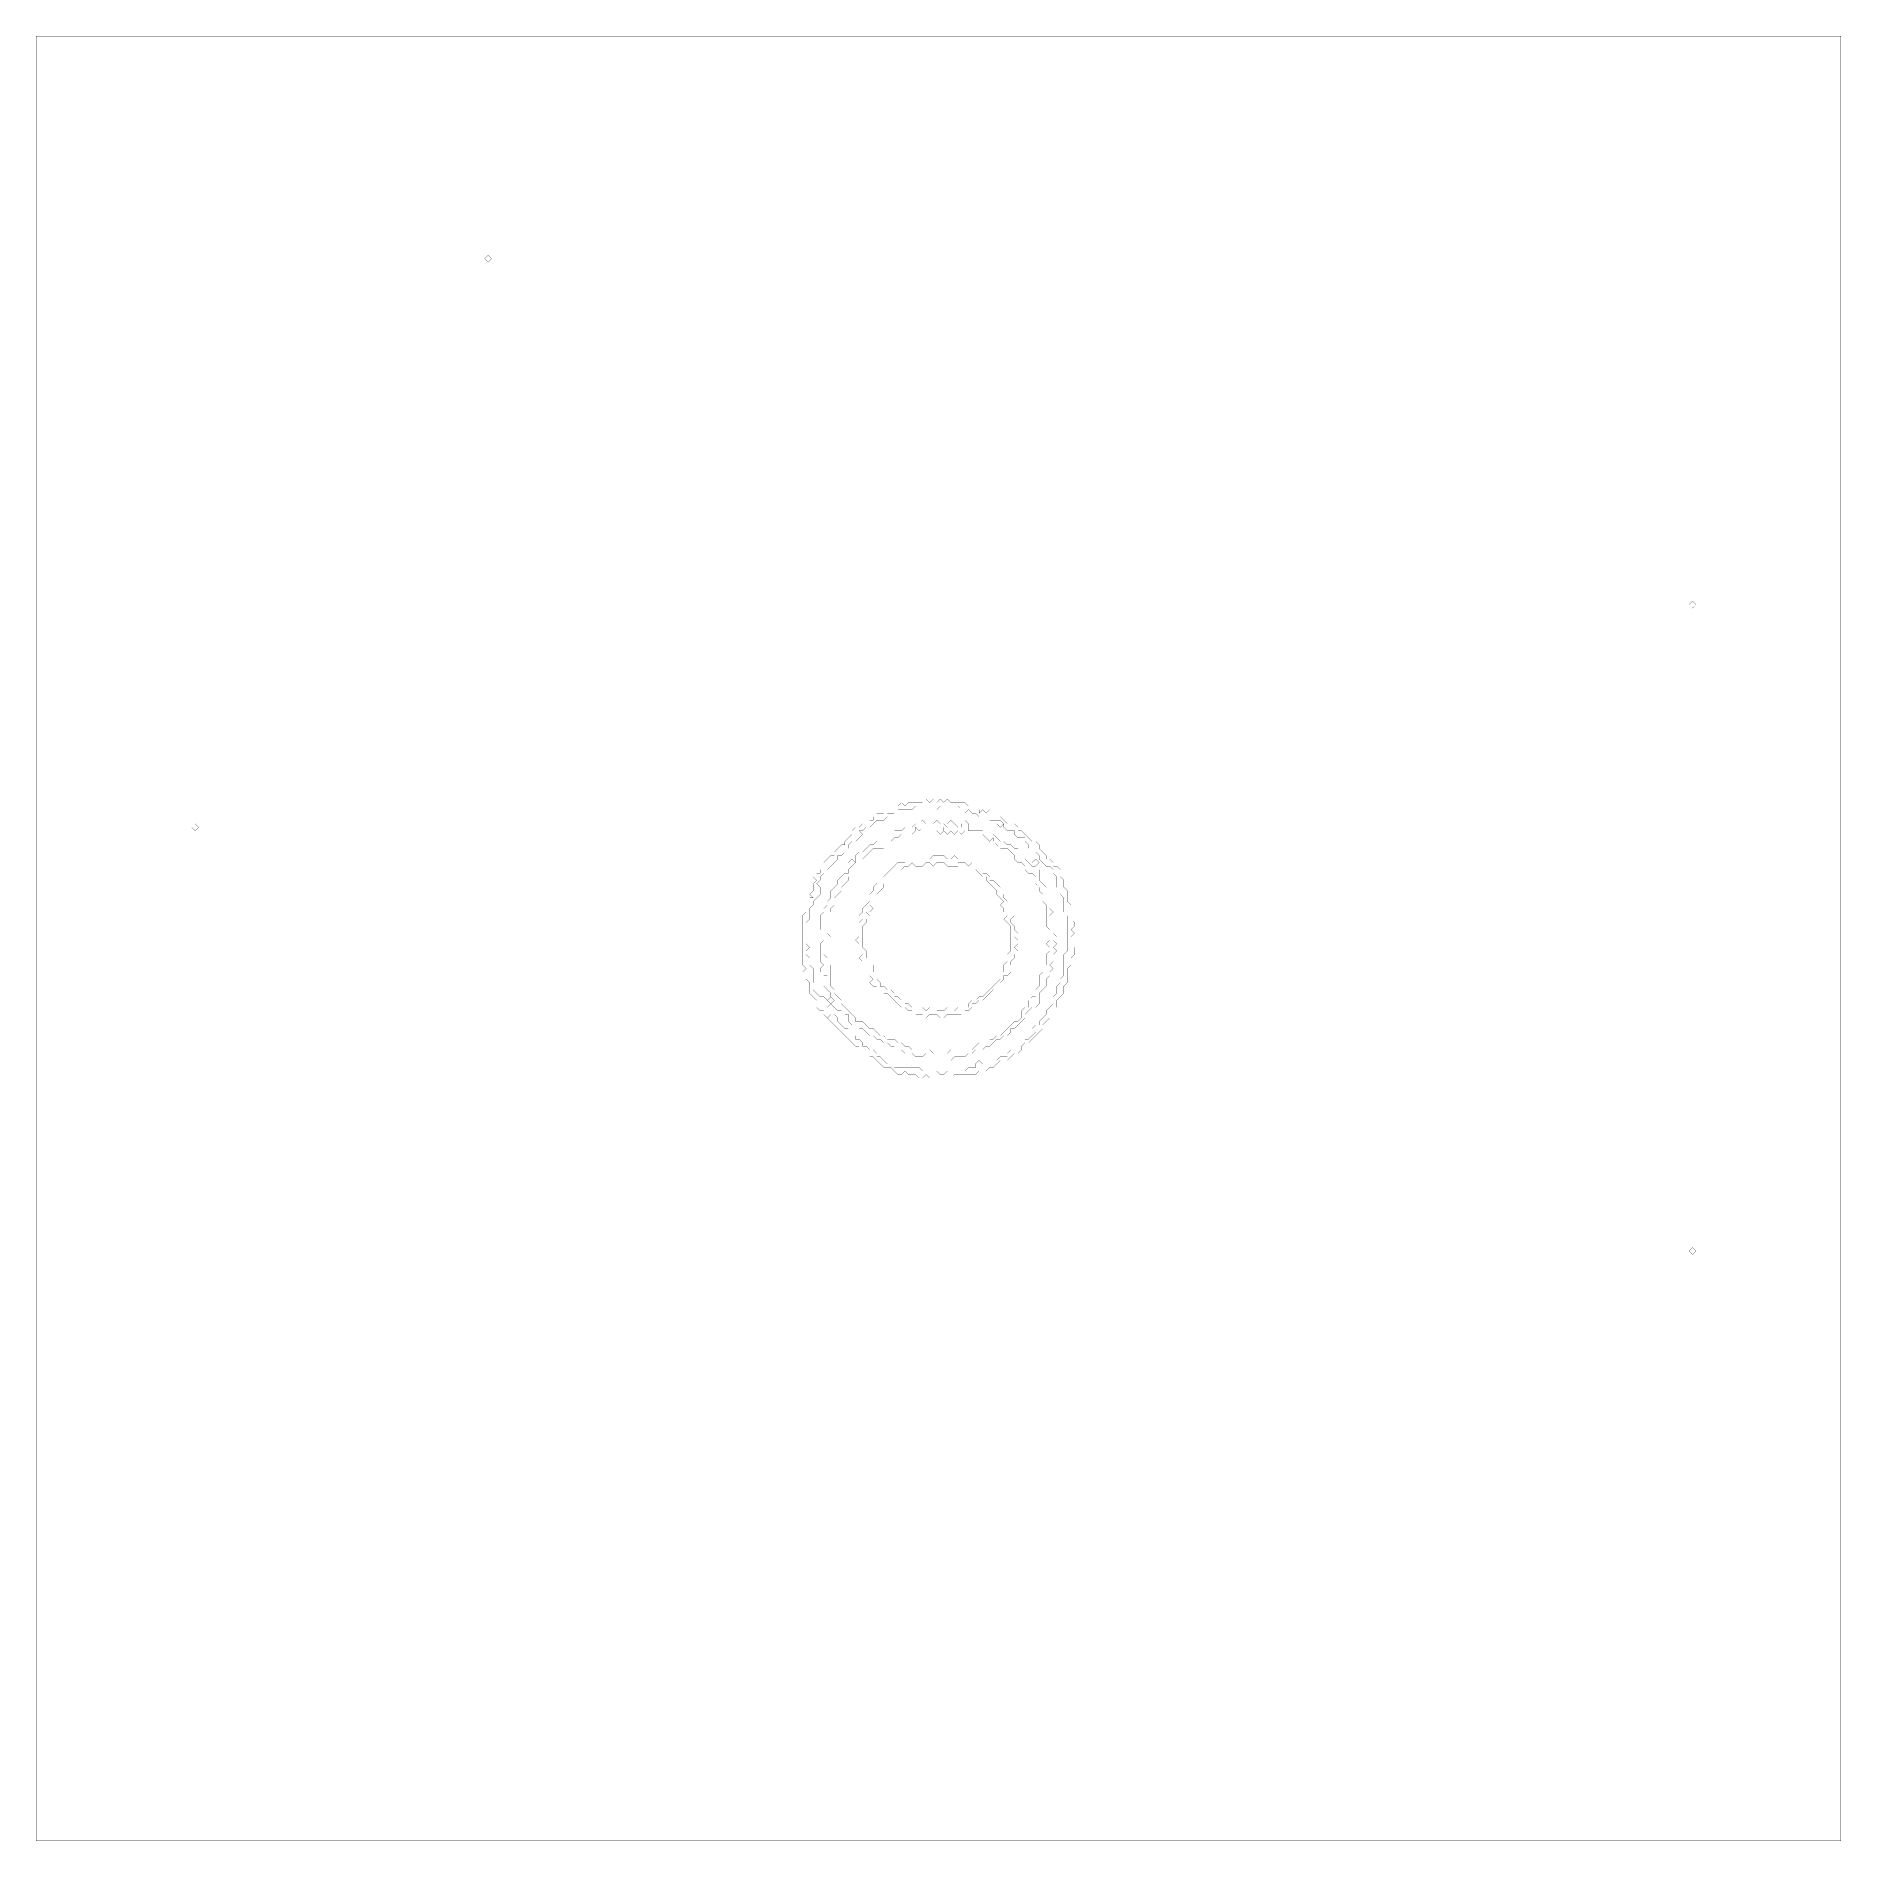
# Model space of a CAD drawing. Header units: metres. Extents: x 0 to 5003, y -5003 to 0.
import ezdxf

# ---------------------------------------------------------------- set-up
doc = ezdxf.new("R2010")
doc.units = ezdxf.units.M
doc.layers.add('conductor', color=1, linetype='Continuous')
doc.layers.add('substrate', color=5, linetype='Continuous')

msp = doc.modelspace()

# ---------------------------------------------------------------- linework, layer by layer
at = {"layer": 'conductor', "const_width": 0.5}
for points in [[(2438, -2134.4), (2428.2, -2144.2), (2418.4, -2144.2), (2408.6, -2144.2), (2398.8, -2144.2), (2389, -2144.2), (2379.2, -2154), (2369.4, -2154), (2359.6, -2154), (2359.6, -2163.8), (2349.8, -2173.6), (2340.1, -2173.6), (2330.3, -2173.6), (2320.5, -2183.4), (2310.7, -2193.2), (2300.9, -2193.2), (2291.1, -2203), (2281.3, -2203), (2291.1, -2212.8), (2281.3, -2222.6), (2271.5, -2232.4), (2261.7, -2232.4), (2251.9, -2242.1), (2251.9, -2251.9), (2242.1, -2261.7), (2232.4, -2271.5), (2222.6, -2271.5), (2222.6, -2281.3), (2212.8, -2291.1), (2203, -2300.9), (2193.2, -2310.7), (2183.4, -2310.7), (2183.4, -2320.5), (2173.6, -2330.3), (2173.6, -2340.1), (2163.8, -2349.8), (2173.6, -2359.6), (2173.6, -2369.4), (2173.6, -2379.2), (2163.8, -2389), (2154, -2398.8), (2154, -2408.6), (2144.2, -2418.4), (2144.2, -2428.2), (2144.2, -2438), (2144.2, -2447.8), (2134.4, -2457.5), (2134.4, -2467.3), (2134.4, -2477.1), (2134.4, -2486.9), (2134.4, -2496.7), (2134.4, -2506.5), (2134.4, -2516.3), (2144.2, -2526.1), (2134.4, -2535.9), (2134.4, -2545.7), (2144.2, -2555.5), (2134.4, -2565.2), (2134.4, -2575), (2144.2, -2575), (2154, -2584.8), (2154, -2594.6), (2154, -2604.4), (2154, -2614.2), (2154, -2624), (2163.8, -2633.8), (2154, -2643.6), (2163.8, -2653.4), (2173.6, -2663.2), (2183.4, -2663.2), (2193.2, -2672.9), (2193.2, -2682.7), (2193.2, -2692.5), (2203, -2682.7), (2212.8, -2692.5), (2212.8, -2702.3), (2212.8, -2712.1), (2222.6, -2721.9), (2222.6, -2731.7), (2232.4, -2741.5), (2242.1, -2751.3), (2251.9, -2751.3), (2261.7, -2761.1), (2271.5, -2770.9), (2271.5, -2780.6), (2281.3, -2780.6), (2291.1, -2790.4), (2291.1, -2800.2), (2300.9, -2800.2), (2310.7, -2810), (2320.5, -2810), (2330.3, -2819.8), (2330.3, -2829.6), (2340.1, -2829.6), (2349.8, -2839.4), (2359.6, -2849.2), (2369.4, -2839.4), (2379.2, -2849.2), (2379.2, -2859), (2389, -2859), (2398.8, -2859), (2408.6, -2859), (2418.4, -2859), (2428.2, -2859), (2438, -2859), (2447.8, -2859), (2457.5, -2868.8), (2467.3, -2868.8), (2477.1, -2868.8), (2486.9, -2868.8), (2496.7, -2868.8), (2506.5, -2878.6), (2516.3, -2878.6), (2526.1, -2868.8), (2535.9, -2868.8), (2545.7, -2868.8), (2555.5, -2868.8), (2565.2, -2868.8), (2575, -2868.8), (2584.8, -2859), (2594.6, -2859), (2604.4, -2859), (2604.4, -2849.2), (2614.2, -2839.4), (2624, -2849.2), (2633.8, -2839.4), (2643.6, -2839.4), (2653.4, -2839.4), (2663.2, -2839.4), (2672.9, -2829.6), (2682.7, -2829.6), (2692.5, -2829.6), (2692.5, -2819.8), (2702.3, -2810), (2712.1, -2810), (2721.9, -2800.2), (2731.7, -2790.4), (2741.5, -2780.6), (2751.3, -2780.6), (2761.1, -2770.9), (2770.9, -2761.1), (2761.1, -2751.3), (2770.9, -2741.5), (2780.6, -2741.5), (2780.6, -2731.7), (2790.4, -2721.9), (2800.2, -2712.1), (2800.2, -2702.3), (2810, -2692.5), (2819.8, -2682.7), (2819.8, -2672.9), (2819.8, -2663.2), (2829.6, -2653.4), (2829.6, -2643.6), (2829.6, -2633.8), (2839.4, -2624), (2839.4, -2614.2), (2849.2, -2604.4), (2849.2, -2594.6), (2849.2, -2584.8), (2849.2, -2575), (2849.2, -2565.2), (2849.2, -2555.5), (2849.2, -2545.7), (2859, -2535.9), (2859, -2526.1), (2859, -2516.3), (2859, -2506.5), (2859, -2496.7), (2859, -2486.9), (2859, -2477.1), (2859, -2467.3), (2859, -2457.5), (2859, -2447.8), (2859, -2438), (2849.2, -2428.2), (2849.2, -2418.4), (2849.2, -2408.6), (2849.2, -2398.8), (2849.2, -2389), (2839.4, -2379.2), (2839.4, -2369.4), (2829.6, -2359.6), (2829.6, -2349.8), (2829.6, -2340.1), (2829.6, -2330.3), (2819.8, -2320.5), (2819.8, -2310.7), (2810, -2300.9), (2800.2, -2300.9), (2790.4, -2291.1), (2780.6, -2281.3), (2780.6, -2271.5), (2770.9, -2261.7), (2761.1, -2261.7), (2751.3, -2251.9), (2751.3, -2242.1), (2741.5, -2232.4), (2741.5, -2222.6), (2731.7, -2222.6), (2721.9, -2222.6), (2712.1, -2212.8), (2712.1, -2203), (2702.3, -2203), (2692.5, -2203), (2682.7, -2193.2), (2682.7, -2183.4), (2672.9, -2173.6), (2663.2, -2173.6), (2653.4, -2173.6), (2643.6, -2173.6), (2633.8, -2163.8), (2624, -2163.8), (2614.2, -2163.8), (2604.4, -2154), (2594.6, -2154), (2584.8, -2144.2), (2575, -2154), (2565.2, -2144.2), (2555.5, -2134.4), (2545.7, -2134.4), (2535.9, -2134.4), (2526.1, -2134.4), (2516.3, -2134.4), (2506.5, -2134.4), (2496.7, -2144.2), (2486.9, -2134.4), (2477.1, -2134.4), (2467.3, -2134.4), (2457.5, -2134.4), (2447.8, -2134.4)], [(2447.8, -2183.4), (2457.5, -2173.6), (2467.3, -2183.4), (2477.1, -2183.4), (2486.9, -2183.4), (2496.7, -2173.6), (2506.5, -2183.4), (2516.3, -2183.4), (2526.1, -2193.2), (2526.1, -2183.4), (2535.9, -2173.6), (2545.7, -2183.4), (2555.5, -2193.2), (2565.2, -2193.2), (2565.2, -2183.4), (2575, -2173.6), (2584.8, -2183.4), (2584.8, -2193.2), (2584.8, -2203), (2594.6, -2203), (2604.4, -2203), (2614.2, -2203), (2624, -2203), (2633.8, -2212.8), (2643.6, -2212.8), (2653.4, -2212.8), (2663.2, -2222.6), (2672.9, -2232.4), (2682.7, -2232.4), (2692.5, -2242.1), (2702.3, -2242.1), (2712.1, -2251.9), (2721.9, -2251.9), (2731.7, -2261.7), (2721.9, -2271.5), (2731.7, -2261.7), (2741.5, -2271.5), (2741.5, -2281.3), (2751.3, -2291.1), (2761.1, -2300.9), (2770.9, -2300.9), (2780.6, -2310.7), (2780.6, -2320.5), (2780.6, -2330.3), (2780.6, -2340.1), (2790.4, -2349.8), (2800.2, -2359.6), (2790.4, -2369.4), (2800.2, -2379.2), (2810, -2389), (2810, -2398.8), (2810, -2408.6), (2810, -2418.4), (2819.8, -2428.2), (2810, -2438), (2819.8, -2447.8), (2819.8, -2457.5), (2819.8, -2467.3), (2819.8, -2477.1), (2819.8, -2486.9), (2829.6, -2496.7), (2819.8, -2506.5), (2829.6, -2516.3), (2819.8, -2526.1), (2829.6, -2535.9), (2819.8, -2545.7), (2819.8, -2555.5), (2819.8, -2565.2), (2810, -2575), (2819.8, -2584.8), (2810, -2594.6), (2810, -2604.4), (2800.2, -2614.2), (2800.2, -2624), (2800.2, -2633.8), (2790.4, -2643.6), (2780.6, -2653.4), (2780.6, -2663.2), (2780.6, -2672.9), (2780.6, -2682.7), (2770.9, -2692.5), (2761.1, -2692.5), (2751.3, -2702.3), (2741.5, -2712.1), (2741.5, -2721.9), (2731.7, -2731.7), (2721.9, -2741.5), (2712.1, -2751.3), (2702.3, -2751.3), (2702.3, -2761.1), (2692.5, -2770.9), (2682.7, -2770.9), (2672.9, -2780.6), (2663.2, -2780.6), (2653.4, -2790.4), (2643.6, -2800.2), (2633.8, -2800.2), (2624, -2810), (2614.2, -2810), (2604.4, -2810), (2594.6, -2819.8), (2584.8, -2819.8), (2575, -2829.6), (2565.2, -2829.6), (2555.5, -2829.6), (2545.7, -2829.6), (2535.9, -2839.4), (2526.1, -2829.6), (2516.3, -2839.4), (2506.5, -2839.4), (2496.7, -2839.4), (2486.9, -2839.4), (2477.1, -2829.6), (2467.3, -2819.8), (2457.5, -2829.6), (2447.8, -2829.6), (2438, -2829.6), (2428.2, -2819.8), (2418.4, -2819.8), (2408.6, -2819.8), (2398.8, -2810), (2389, -2810), (2379.2, -2800.2), (2369.4, -2800.2), (2359.6, -2790.4), (2349.8, -2790.4), (2340.1, -2780.6), (2330.3, -2780.6), (2320.5, -2770.9), (2310.7, -2770.9), (2300.9, -2761.1), (2291.1, -2751.3), (2281.3, -2751.3), (2271.5, -2741.5), (2261.7, -2741.5), (2251.9, -2731.7), (2251.9, -2721.9), (2251.9, -2712.1), (2242.1, -2712.1), (2232.4, -2702.3), (2222.6, -2702.3), (2212.8, -2692.5), (2212.8, -2682.7), (2212.8, -2672.9), (2203, -2663.2), (2203, -2653.4), (2193.2, -2643.6), (2183.4, -2633.8), (2183.4, -2624), (2183.4, -2614.2), (2193.2, -2604.4), (2183.4, -2604.4), (2173.6, -2594.6), (2173.6, -2584.8), (2183.4, -2575), (2193.2, -2575), (2183.4, -2575), (2173.6, -2565.2), (2173.6, -2555.5), (2173.6, -2545.7), (2173.6, -2535.9), (2173.6, -2526.1), (2173.6, -2516.3), (2183.4, -2506.5), (2183.4, -2496.7), (2183.4, -2486.9), (2173.6, -2477.1), (2173.6, -2467.3), (2173.6, -2457.5), (2173.6, -2447.8), (2173.6, -2438), (2183.4, -2428.2), (2183.4, -2418.4), (2193.2, -2408.6), (2193.2, -2398.8), (2203, -2389), (2203, -2379.2), (2203, -2369.4), (2212.8, -2359.6), (2222.6, -2349.8), (2222.6, -2340.1), (2232.4, -2330.3), (2242.1, -2320.5), (2251.9, -2320.5), (2251.9, -2310.7), (2261.7, -2300.9), (2271.5, -2291.1), (2271.5, -2281.3), (2271.5, -2271.5), (2281.3, -2261.7), (2291.1, -2261.7), (2300.9, -2251.9), (2310.7, -2242.1), (2320.5, -2242.1), (2330.3, -2232.4), (2340.1, -2232.4), (2349.8, -2232.4), (2359.6, -2222.6), (2369.4, -2212.8), (2379.2, -2203), (2389, -2203), (2398.8, -2203), (2408.6, -2193.2), (2418.4, -2193.2), (2428.2, -2193.2), (2438, -2183.4)], [(2663.2, -2183.4), (2672.9, -2173.6), (2682.7, -2183.4), (2672.9, -2193.2)], [(2251.9, -2291.1), (2261.7, -2281.3), (2271.5, -2291.1), (2261.7, -2300.9)], [(2428.2, -2291.1), (2418.4, -2300.9), (2408.6, -2300.9), (2398.8, -2310.7), (2389, -2310.7), (2379.2, -2320.5), (2369.4, -2330.3), (2359.6, -2330.3), (2359.6, -2340.1), (2349.8, -2349.8), (2349.8, -2359.6), (2340.1, -2369.4), (2330.3, -2379.2), (2330.3, -2389), (2330.3, -2398.8), (2320.5, -2408.6), (2310.7, -2408.6), (2320.5, -2418.4), (2310.7, -2428.2), (2300.9, -2428.2), (2310.7, -2438), (2300.9, -2447.8), (2300.9, -2457.5), (2291.1, -2467.3), (2291.1, -2477.1), (2291.1, -2486.9), (2291.1, -2496.7), (2291.1, -2506.5), (2291.1, -2516.3), (2291.1, -2526.1), (2300.9, -2535.9), (2300.9, -2545.7), (2300.9, -2555.5), (2310.7, -2565.2), (2320.5, -2575), (2320.5, -2584.8), (2320.5, -2594.6), (2330.3, -2604.4), (2330.3, -2614.2), (2340.1, -2624), (2340.1, -2633.8), (2349.8, -2633.8), (2359.6, -2643.6), (2369.4, -2643.6), (2379.2, -2653.4), (2379.2, -2663.2), (2389, -2663.2), (2398.8, -2672.9), (2408.6, -2682.7), (2418.4, -2682.7), (2428.2, -2692.5), (2438, -2692.5), (2447.8, -2692.5), (2457.5, -2692.5), (2467.3, -2702.3), (2477.1, -2692.5), (2486.9, -2692.5), (2496.7, -2702.3), (2506.5, -2702.3), (2516.3, -2702.3), (2526.1, -2692.5), (2535.9, -2692.5), (2545.7, -2702.3), (2555.5, -2692.5), (2565.2, -2692.5), (2575, -2692.5), (2584.8, -2692.5), (2584.8, -2682.7), (2594.6, -2672.9), (2604.4, -2672.9), (2614.2, -2663.2), (2624, -2663.2), (2633.8, -2653.4), (2643.6, -2643.6), (2653.4, -2633.8), (2663.2, -2624), (2672.9, -2614.2), (2672.9, -2604.4), (2682.7, -2594.6), (2682.7, -2584.8), (2682.7, -2575), (2692.5, -2565.2), (2692.5, -2555.5), (2692.5, -2545.7), (2702.3, -2535.9), (2702.3, -2526.1), (2702.3, -2516.3), (2702.3, -2506.5), (2702.3, -2496.7), (2702.3, -2486.9), (2702.3, -2477.1), (2702.3, -2467.3), (2692.5, -2457.5), (2682.7, -2447.8), (2692.5, -2438), (2682.7, -2428.2), (2682.7, -2418.4), (2672.9, -2408.6), (2682.7, -2398.8), (2672.9, -2389), (2663.2, -2379.2), (2663.2, -2369.4), (2653.4, -2359.6), (2643.6, -2349.8), (2633.8, -2340.1), (2633.8, -2330.3), (2624, -2330.3), (2614.2, -2320.5), (2604.4, -2310.7), (2594.6, -2310.7), (2584.8, -2310.7), (2575, -2320.5), (2565.2, -2310.7), (2555.5, -2300.9), (2545.7, -2300.9), (2535.9, -2300.9), (2526.1, -2300.9), (2516.3, -2291.1), (2506.5, -2291.1), (2496.7, -2291.1), (2486.9, -2300.9), (2477.1, -2291.1), (2467.3, -2291.1), (2457.5, -2300.9), (2447.8, -2300.9), (2438, -2300.9)], [(2761.1, -2291.1), (2770.9, -2281.3), (2780.6, -2291.1), (2770.9, -2300.9)], [(2193.2, -2672.9), (2203, -2663.2), (2212.8, -2672.9), (2203, -2682.7)]]:
    msp.add_lwpolyline(points, close=True, dxfattribs=at)
at = {"layer": 'substrate', "const_width": 0.5}
for points in [[(0, 0), (0, -9.8), (0, -19.6), (0, -29.4), (0, -39.2), (0, -49), (0, -58.7), (0, -68.5), (0, -78.3), (0, -88.1), (0, -97.9), (0, -107.7), (0, -117.5), (0, -127.3), (0, -137.1), (0, -146.9), (0, -156.7), (0, -166.4), (0, -176.2), (0, -186), (0, -195.8), (0, -205.6), (0, -215.4), (0, -225.2), (0, -235), (0, -244.8), (0, -254.6), (0, -264.4), (0, -274.1), (0, -283.9), (0, -293.7), (0, -303.5), (0, -313.3), (0, -323.1), (0, -332.9), (0, -342.7), (0, -352.5), (0, -362.3), (0, -372.1), (0, -381.8), (0, -391.6), (0, -401.4), (0, -411.2), (0, -421), (0, -430.8), (0, -440.6), (0, -450.4), (0, -460.2), (0, -470), (0, -479.8), (0, -489.6), (0, -499.3), (0, -509.1), (0, -518.9), (0, -528.7), (0, -538.5), (0, -548.3), (0, -558.1), (0, -567.9), (0, -577.7), (0, -587.5), (0, -597.3), (0, -607), (0, -616.8), (0, -626.6), (0, -636.4), (0, -646.2), (0, -656), (0, -665.8), (0, -675.6), (0, -685.4), (0, -695.2), (0, -705), (0, -714.7), (0, -724.5), (0, -734.3), (0, -744.1), (0, -753.9), (0, -763.7), (0, -773.5), (0, -783.3), (0, -793.1), (0, -802.9), (0, -812.7), (0, -822.4), (0, -832.2), (0, -842), (0, -851.8), (0, -861.6), (0, -871.4), (0, -881.2), (0, -891), (0, -900.8), (0, -910.6), (0, -920.4), (0, -930.1), (0, -939.9), (0, -949.7), (0, -959.5), (0, -969.3), (0, -979.1), (0, -988.9), (0, -998.7), (0, -1008.5), (0, -1018.3), (0, -1028.1), (0, -1037.8), (0, -1047.6), (0, -1057.4), (0, -1067.2), (0, -1077), (0, -1086.8), (0, -1096.6), (0, -1106.4), (0, -1116.2), (0, -1126), (0, -1135.8), (0, -1145.5), (0, -1155.3), (0, -1165.1), (0, -1174.9), (0, -1184.7), (0, -1194.5), (0, -1204.3), (0, -1214.1), (0, -1223.9), (0, -1233.7), (0, -1243.5), (0, -1253.2), (0, -1263), (0, -1272.8), (0, -1282.6), (0, -1292.4), (0, -1302.2), (0, -1312), (0, -1321.8), (0, -1331.6), (0, -1341.4), (0, -1351.2), (0, -1361), (0, -1370.7), (0, -1380.5), (0, -1390.3), (0, -1400.1), (0, -1409.9), (0, -1419.7), (0, -1429.5), (0, -1439.3), (0, -1449.1), (0, -1458.9), (0, -1468.7), (0, -1478.4), (0, -1488.2), (0, -1498), (0, -1507.8), (0, -1517.6), (0, -1527.4), (0, -1537.2), (0, -1547), (0, -1556.8), (0, -1566.6), (0, -1576.4), (0, -1586.1), (0, -1595.9), (0, -1605.7), (0, -1615.5), (0, -1625.3), (0, -1635.1), (0, -1644.9), (0, -1654.7), (0, -1664.5), (0, -1674.3), (0, -1684.1), (0, -1693.8), (0, -1703.6), (0, -1713.4), (0, -1723.2), (0, -1733), (0, -1742.8), (0, -1752.6), (0, -1762.4), (0, -1772.2), (0, -1782), (0, -1791.8), (0, -1801.5), (0, -1811.3), (0, -1821.1), (0, -1830.9), (0, -1840.7), (0, -1850.5), (0, -1860.3), (0, -1870.1), (0, -1879.9), (0, -1889.7), (0, -1899.5), (0, -1909.2), (0, -1919), (0, -1928.8), (0, -1938.6), (0, -1948.4), (0, -1958.2), (0, -1968), (0, -1977.8), (0, -1987.6), (0, -1997.4), (0, -2007.2), (0, -2016.9), (0, -2026.7), (0, -2036.5), (0, -2046.3), (0, -2056.1), (0, -2065.9), (0, -2075.7), (0, -2085.5), (0, -2095.3), (0, -2105.1), (0, -2114.9), (0, -2124.7), (0, -2134.4), (0, -2144.2), (0, -2154), (0, -2163.8), (0, -2173.6), (0, -2183.4), (0, -2193.2), (0, -2203), (0, -2212.8), (0, -2222.6), (0, -2232.4), (0, -2242.1), (0, -2251.9), (0, -2261.7), (0, -2271.5), (0, -2281.3), (0, -2291.1), (0, -2300.9), (0, -2310.7), (0, -2320.5), (0, -2330.3), (0, -2340.1), (0, -2349.8), (0, -2359.6), (0, -2369.4), (0, -2379.2), (0, -2389), (0, -2398.8), (0, -2408.6), (0, -2418.4), (0, -2428.2), (0, -2438), (0, -2447.8), (0, -2457.5), (0, -2467.3), (0, -2477.1), (0, -2486.9), (0, -2496.7), (0, -2506.5), (0, -2516.3), (0, -2526.1), (0, -2535.9), (0, -2545.7), (0, -2555.5), (0, -2565.2), (0, -2575), (0, -2584.8), (0, -2594.6), (0, -2604.4), (0, -2614.2), (0, -2624), (0, -2633.8), (0, -2643.6), (0, -2653.4), (0, -2663.2), (0, -2672.9), (0, -2682.7), (0, -2692.5), (0, -2702.3), (0, -2712.1), (0, -2721.9), (0, -2731.7), (0, -2741.5), (0, -2751.3), (0, -2761.1), (0, -2770.9), (0, -2780.6), (0, -2790.4), (0, -2800.2), (0, -2810), (0, -2819.8), (0, -2829.6), (0, -2839.4), (0, -2849.2), (0, -2859), (0, -2868.8), (0, -2878.6), (0, -2888.3), (0, -2898.1), (0, -2907.9), (0, -2917.7), (0, -2927.5), (0, -2937.3), (0, -2947.1), (0, -2956.9), (0, -2966.7), (0, -2976.5), (0, -2986.3), (0, -2996.1), (0, -3005.8), (0, -3015.6), (0, -3025.4), (0, -3035.2), (0, -3045), (0, -3054.8), (0, -3064.6), (0, -3074.4), (0, -3084.2), (0, -3094), (0, -3103.8), (0, -3113.5), (0, -3123.3), (0, -3133.1), (0, -3142.9), (0, -3152.7), (0, -3162.5), (0, -3172.3), (0, -3182.1), (0, -3191.9), (0, -3201.7), (0, -3211.5), (0, -3221.2), (0, -3231), (0, -3240.8), (0, -3250.6), (0, -3260.4), (0, -3270.2), (0, -3280), (0, -3289.8), (0, -3299.6), (0, -3309.4), (0, -3319.2), (0, -3328.9), (0, -3338.7), (0, -3348.5), (0, -3358.3), (0, -3368.1), (0, -3377.9), (0, -3387.7), (0, -3397.5), (0, -3407.3), (0, -3417.1), (0, -3426.9), (0, -3436.6), (0, -3446.4), (0, -3456.2), (0, -3466), (0, -3475.8), (0, -3485.6), (0, -3495.4), (0, -3505.2), (0, -3515), (0, -3524.8), (0, -3534.6), (0, -3544.3), (0, -3554.1), (0, -3563.9), (0, -3573.7), (0, -3583.5), (0, -3593.3), (0, -3603.1), (0, -3612.9), (0, -3622.7), (0, -3632.5), (0, -3642.3), (0, -3652), (0, -3661.8), (0, -3671.6), (0, -3681.4), (0, -3691.2), (0, -3701), (0, -3710.8), (0, -3720.6), (0, -3730.4), (0, -3740.2), (0, -3750), (0, -3759.8), (0, -3769.5), (0, -3779.3), (0, -3789.1), (0, -3798.9), (0, -3808.7), (0, -3818.5), (0, -3828.3), (0, -3838.1), (0, -3847.9), (0, -3857.7), (0, -3867.5), (0, -3877.2), (0, -3887), (0, -3896.8), (0, -3906.6), (0, -3916.4), (0, -3926.2), (0, -3936), (0, -3945.8), (0, -3955.6), (0, -3965.4), (0, -3975.2), (0, -3984.9), (0, -3994.7), (0, -4004.5), (0, -4014.3), (0, -4024.1), (0, -4033.9), (0, -4043.7), (0, -4053.5), (0, -4063.3), (0, -4073.1), (0, -4082.9), (0, -4092.6), (0, -4102.4), (0, -4112.2), (0, -4122), (0, -4131.8), (0, -4141.6), (0, -4151.4), (0, -4161.2), (0, -4171), (0, -4180.8), (0, -4190.6), (0, -4200.3), (0, -4210.1), (0, -4219.9), (0, -4229.7), (0, -4239.5), (0, -4249.3), (0, -4259.1), (0, -4268.9), (0, -4278.7), (0, -4288.5), (0, -4298.3), (0, -4308), (0, -4317.8), (0, -4327.6), (0, -4337.4), (0, -4347.2), (0, -4357), (0, -4366.8), (0, -4376.6), (0, -4386.4), (0, -4396.2), (0, -4406), (0, -4415.7), (0, -4425.5), (0, -4435.3), (0, -4445.1), (0, -4454.9), (0, -4464.7), (0, -4474.5), (0, -4484.3), (0, -4494.1), (0, -4503.9), (0, -4513.7), (0, -4523.4), (0, -4533.2), (0, -4543), (0, -4552.8), (0, -4562.6), (0, -4572.4), (0, -4582.2), (0, -4592), (0, -4601.8), (0, -4611.6), (0, -4621.4), (0, -4631.2), (0, -4640.9), (0, -4650.7), (0, -4660.5), (0, -4670.3), (0, -4680.1), (0, -4689.9), (0, -4699.7), (0, -4709.5), (0, -4719.3), (0, -4729.1), (0, -4738.9), (0, -4748.6), (0, -4758.4), (0, -4768.2), (0, -4778), (0, -4787.8), (0, -4797.6), (0, -4807.4), (0, -4817.2), (0, -4827), (0, -4836.8), (0, -4846.6), (0, -4856.3), (0, -4866.1), (0, -4875.9), (0, -4885.7), (0, -4895.5), (0, -4905.3), (0, -4915.1), (0, -4924.9), (0, -4934.7), (0, -4944.5), (0, -4954.3), (0, -4964), (0, -4973.8), (0, -4983.6), (0, -4993.4), (0, -5003.2), (9.8, -5003.2), (19.6, -5003.2), (29.4, -5003.2), (39.2, -5003.2), (49, -5003.2), (58.7, -5003.2), (68.5, -5003.2), (78.3, -5003.2), (88.1, -5003.2), (97.9, -5003.2), (107.7, -5003.2), (117.5, -5003.2), (127.3, -5003.2), (137.1, -5003.2), (146.9, -5003.2), (156.7, -5003.2), (166.4, -5003.2), (176.2, -5003.2), (186, -5003.2), (195.8, -5003.2), (205.6, -5003.2), (215.4, -5003.2), (225.2, -5003.2), (235, -5003.2), (244.8, -5003.2), (254.6, -5003.2), (264.4, -5003.2), (274.1, -5003.2), (283.9, -5003.2), (293.7, -5003.2), (303.5, -5003.2), (313.3, -5003.2), (323.1, -5003.2), (332.9, -5003.2), (342.7, -5003.2), (352.5, -5003.2), (362.3, -5003.2), (372.1, -5003.2), (381.8, -5003.2), (391.6, -5003.2), (401.4, -5003.2), (411.2, -5003.2), (421, -5003.2), (430.8, -5003.2), (440.6, -5003.2), (450.4, -5003.2), (460.2, -5003.2), (470, -5003.2), (479.8, -5003.2), (489.6, -5003.2), (499.3, -5003.2), (509.1, -5003.2), (518.9, -5003.2), (528.7, -5003.2), (538.5, -5003.2), (548.3, -5003.2), (558.1, -5003.2), (567.9, -5003.2), (577.7, -5003.2), (587.5, -5003.2), (597.3, -5003.2), (607, -5003.2), (616.8, -5003.2), (626.6, -5003.2), (636.4, -5003.2), (646.2, -5003.2), (656, -5003.2), (665.8, -5003.2), (675.6, -5003.2), (685.4, -5003.2), (695.2, -5003.2), (705, -5003.2), (714.7, -5003.2), (724.5, -5003.2), (734.3, -5003.2), (744.1, -5003.2), (753.9, -5003.2), (763.7, -5003.2), (773.5, -5003.2), (783.3, -5003.2), (793.1, -5003.2), (802.9, -5003.2), (812.7, -5003.2), (822.4, -5003.2), (832.2, -5003.2), (842, -5003.2), (851.8, -5003.2), (861.6, -5003.2), (871.4, -5003.2), (881.2, -5003.2), (891, -5003.2), (900.8, -5003.2), (910.6, -5003.2), (920.4, -5003.2), (930.1, -5003.2), (939.9, -5003.2), (949.7, -5003.2), (959.5, -5003.2), (969.3, -5003.2), (979.1, -5003.2), (988.9, -5003.2), (998.7, -5003.2), (1008.5, -5003.2), (1018.3, -5003.2), (1028.1, -5003.2), (1037.8, -5003.2), (1047.6, -5003.2), (1057.4, -5003.2), (1067.2, -5003.2), (1077, -5003.2), (1086.8, -5003.2), (1096.6, -5003.2), (1106.4, -5003.2), (1116.2, -5003.2), (1126, -5003.2), (1135.8, -5003.2), (1145.5, -5003.2), (1155.3, -5003.2), (1165.1, -5003.2), (1174.9, -5003.2), (1184.7, -5003.2), (1194.5, -5003.2), (1204.3, -5003.2), (1214.1, -5003.2), (1223.9, -5003.2), (1233.7, -5003.2), (1243.5, -5003.2), (1253.2, -5003.2), (1263, -5003.2), (1272.8, -5003.2), (1282.6, -5003.2), (1292.4, -5003.2), (1302.2, -5003.2), (1312, -5003.2), (1321.8, -5003.2), (1331.6, -5003.2), (1341.4, -5003.2), (1351.2, -5003.2), (1361, -5003.2), (1370.7, -5003.2), (1380.5, -5003.2), (1390.3, -5003.2), (1400.1, -5003.2), (1409.9, -5003.2), (1419.7, -5003.2), (1429.5, -5003.2), (1439.3, -5003.2), (1449.1, -5003.2), (1458.9, -5003.2), (1468.7, -5003.2), (1478.4, -5003.2), (1488.2, -5003.2), (1498, -5003.2), (1507.8, -5003.2), (1517.6, -5003.2), (1527.4, -5003.2), (1537.2, -5003.2), (1547, -5003.2), (1556.8, -5003.2), (1566.6, -5003.2), (1576.4, -5003.2), (1586.1, -5003.2), (1595.9, -5003.2), (1605.7, -5003.2), (1615.5, -5003.2), (1625.3, -5003.2), (1635.1, -5003.2), (1644.9, -5003.2), (1654.7, -5003.2), (1664.5, -5003.2), (1674.3, -5003.2), (1684.1, -5003.2), (1693.8, -5003.2), (1703.6, -5003.2), (1713.4, -5003.2), (1723.2, -5003.2), (1733, -5003.2), (1742.8, -5003.2), (1752.6, -5003.2), (1762.4, -5003.2), (1772.2, -5003.2), (1782, -5003.2), (1791.8, -5003.2), (1801.5, -5003.2), (1811.3, -5003.2), (1821.1, -5003.2), (1830.9, -5003.2), (1840.7, -5003.2), (1850.5, -5003.2), (1860.3, -5003.2), (1870.1, -5003.2), (1879.9, -5003.2), (1889.7, -5003.2), (1899.5, -5003.2), (1909.2, -5003.2), (1919, -5003.2), (1928.8, -5003.2), (1938.6, -5003.2), (1948.4, -5003.2), (1958.2, -5003.2), (1968, -5003.2), (1977.8, -5003.2), (1987.6, -5003.2), (1997.4, -5003.2), (2007.2, -5003.2), (2016.9, -5003.2), (2026.7, -5003.2), (2036.5, -5003.2), (2046.3, -5003.2), (2056.1, -5003.2), (2065.9, -5003.2), (2075.7, -5003.2), (2085.5, -5003.2), (2095.3, -5003.2), (2105.1, -5003.2), (2114.9, -5003.2), (2124.7, -5003.2), (2134.4, -5003.2), (2144.2, -5003.2), (2154, -5003.2), (2163.8, -5003.2), (2173.6, -5003.2), (2183.4, -5003.2), (2193.2, -5003.2), (2203, -5003.2), (2212.8, -5003.2), (2222.6, -5003.2), (2232.4, -5003.2), (2242.1, -5003.2), (2251.9, -5003.2), (2261.7, -5003.2), (2271.5, -5003.2), (2281.3, -5003.2), (2291.1, -5003.2), (2300.9, -5003.2), (2310.7, -5003.2), (2320.5, -5003.2), (2330.3, -5003.2), (2340.1, -5003.2), (2349.8, -5003.2), (2359.6, -5003.2), (2369.4, -5003.2), (2379.2, -5003.2), (2389, -5003.2), (2398.8, -5003.2), (2408.6, -5003.2), (2418.4, -5003.2), (2428.2, -5003.2), (2438, -5003.2), (2447.8, -5003.2), (2457.5, -5003.2), (2467.3, -5003.2), (2477.1, -5003.2), (2486.9, -5003.2), (2496.7, -5003.2), (2506.5, -5003.2), (2516.3, -5003.2), (2526.1, -5003.2), (2535.9, -5003.2), (2545.7, -5003.2), (2555.5, -5003.2), (2565.2, -5003.2), (2575, -5003.2), (2584.8, -5003.2), (2594.6, -5003.2), (2604.4, -5003.2), (2614.2, -5003.2), (2624, -5003.2), (2633.8, -5003.2), (2643.6, -5003.2), (2653.4, -5003.2), (2663.2, -5003.2), (2672.9, -5003.2), (2682.7, -5003.2), (2692.5, -5003.2), (2702.3, -5003.2), (2712.1, -5003.2), (2721.9, -5003.2), (2731.7, -5003.2), (2741.5, -5003.2), (2751.3, -5003.2), (2761.1, -5003.2), (2770.9, -5003.2), (2780.6, -5003.2), (2790.4, -5003.2), (2800.2, -5003.2), (2810, -5003.2), (2819.8, -5003.2), (2829.6, -5003.2), (2839.4, -5003.2), (2849.2, -5003.2), (2859, -5003.2), (2868.8, -5003.2), (2878.6, -5003.2), (2888.3, -5003.2), (2898.1, -5003.2), (2907.9, -5003.2), (2917.7, -5003.2), (2927.5, -5003.2), (2937.3, -5003.2), (2947.1, -5003.2), (2956.9, -5003.2), (2966.7, -5003.2), (2976.5, -5003.2), (2986.3, -5003.2), (2996.1, -5003.2), (3005.8, -5003.2), (3015.6, -5003.2), (3025.4, -5003.2), (3035.2, -5003.2), (3045, -5003.2), (3054.8, -5003.2), (3064.6, -5003.2), (3074.4, -5003.2), (3084.2, -5003.2), (3094, -5003.2), (3103.8, -5003.2), (3113.5, -5003.2), (3123.3, -5003.2), (3133.1, -5003.2), (3142.9, -5003.2), (3152.7, -5003.2), (3162.5, -5003.2), (3172.3, -5003.2), (3182.1, -5003.2), (3191.9, -5003.2), (3201.7, -5003.2), (3211.5, -5003.2), (3221.2, -5003.2), (3231, -5003.2), (3240.8, -5003.2), (3250.6, -5003.2), (3260.4, -5003.2), (3270.2, -5003.2), (3280, -5003.2), (3289.8, -5003.2), (3299.6, -5003.2), (3309.4, -5003.2), (3319.2, -5003.2), (3328.9, -5003.2), (3338.7, -5003.2), (3348.5, -5003.2), (3358.3, -5003.2), (3368.1, -5003.2), (3377.9, -5003.2), (3387.7, -5003.2), (3397.5, -5003.2), (3407.3, -5003.2), (3417.1, -5003.2), (3426.9, -5003.2), (3436.6, -5003.2), (3446.4, -5003.2), (3456.2, -5003.2), (3466, -5003.2), (3475.8, -5003.2), (3485.6, -5003.2), (3495.4, -5003.2), (3505.2, -5003.2), (3515, -5003.2), (3524.8, -5003.2), (3534.6, -5003.2), (3544.3, -5003.2), (3554.1, -5003.2), (3563.9, -5003.2), (3573.7, -5003.2), (3583.5, -5003.2), (3593.3, -5003.2), (3603.1, -5003.2), (3612.9, -5003.2), (3622.7, -5003.2), (3632.5, -5003.2), (3642.3, -5003.2), (3652, -5003.2), (3661.8, -5003.2), (3671.6, -5003.2), (3681.4, -5003.2), (3691.2, -5003.2), (3701, -5003.2), (3710.8, -5003.2), (3720.6, -5003.2), (3730.4, -5003.2), (3740.2, -5003.2), (3750, -5003.2), (3759.8, -5003.2), (3769.5, -5003.2), (3779.3, -5003.2), (3789.1, -5003.2), (3798.9, -5003.2), (3808.7, -5003.2), (3818.5, -5003.2), (3828.3, -5003.2), (3838.1, -5003.2), (3847.9, -5003.2), (3857.7, -5003.2), (3867.5, -5003.2), (3877.2, -5003.2), (3887, -5003.2), (3896.8, -5003.2), (3906.6, -5003.2), (3916.4, -5003.2), (3926.2, -5003.2), (3936, -5003.2), (3945.8, -5003.2), (3955.6, -5003.2), (3965.4, -5003.2), (3975.2, -5003.2), (3984.9, -5003.2), (3994.7, -5003.2), (4004.5, -5003.2), (4014.3, -5003.2), (4024.1, -5003.2), (4033.9, -5003.2), (4043.7, -5003.2), (4053.5, -5003.2), (4063.3, -5003.2), (4073.1, -5003.2), (4082.9, -5003.2), (4092.6, -5003.2), (4102.4, -5003.2), (4112.2, -5003.2), (4122, -5003.2), (4131.8, -5003.2), (4141.6, -5003.2), (4151.4, -5003.2), (4161.2, -5003.2), (4171, -5003.2), (4180.8, -5003.2), (4190.6, -5003.2), (4200.3, -5003.2), (4210.1, -5003.2), (4219.9, -5003.2), (4229.7, -5003.2), (4239.5, -5003.2), (4249.3, -5003.2), (4259.1, -5003.2), (4268.9, -5003.2), (4278.7, -5003.2), (4288.5, -5003.2), (4298.3, -5003.2), (4308, -5003.2), (4317.8, -5003.2), (4327.6, -5003.2), (4337.4, -5003.2), (4347.2, -5003.2), (4357, -5003.2), (4366.8, -5003.2), (4376.6, -5003.2), (4386.4, -5003.2), (4396.2, -5003.2), (4406, -5003.2), (4415.7, -5003.2), (4425.5, -5003.2), (4435.3, -5003.2), (4445.1, -5003.2), (4454.9, -5003.2), (4464.7, -5003.2), (4474.5, -5003.2), (4484.3, -5003.2), (4494.1, -5003.2), (4503.9, -5003.2), (4513.7, -5003.2), (4523.4, -5003.2), (4533.2, -5003.2), (4543, -5003.2), (4552.8, -5003.2), (4562.6, -5003.2), (4572.4, -5003.2), (4582.2, -5003.2), (4592, -5003.2), (4601.8, -5003.2), (4611.6, -5003.2), (4621.4, -5003.2), (4631.2, -5003.2), (4640.9, -5003.2), (4650.7, -5003.2), (4660.5, -5003.2), (4670.3, -5003.2), (4680.1, -5003.2), (4689.9, -5003.2), (4699.7, -5003.2), (4709.5, -5003.2), (4719.3, -5003.2), (4729.1, -5003.2), (4738.9, -5003.2), (4748.6, -5003.2), (4758.4, -5003.2), (4768.2, -5003.2), (4778, -5003.2), (4787.8, -5003.2), (4797.6, -5003.2), (4807.4, -5003.2), (4817.2, -5003.2), (4827, -5003.2), (4836.8, -5003.2), (4846.6, -5003.2), (4856.3, -5003.2), (4866.1, -5003.2), (4875.9, -5003.2), (4885.7, -5003.2), (4895.5, -5003.2), (4905.3, -5003.2), (4915.1, -5003.2), (4924.9, -5003.2), (4934.7, -5003.2), (4944.5, -5003.2), (4954.3, -5003.2), (4964, -5003.2), (4973.8, -5003.2), (4983.6, -5003.2), (4993.4, -5003.2), (5003.2, -5003.2), (5003.2, -4993.4), (5003.2, -4983.6), (5003.2, -4973.8), (5003.2, -4964), (5003.2, -4954.3), (5003.2, -4944.5), (5003.2, -4934.7), (5003.2, -4924.9), (5003.2, -4915.1), (5003.2, -4905.3), (5003.2, -4895.5), (5003.2, -4885.7), (5003.2, -4875.9), (5003.2, -4866.1), (5003.2, -4856.3), (5003.2, -4846.6), (5003.2, -4836.8), (5003.2, -4827), (5003.2, -4817.2), (5003.2, -4807.4), (5003.2, -4797.6), (5003.2, -4787.8), (5003.2, -4778), (5003.2, -4768.2), (5003.2, -4758.4), (5003.2, -4748.6), (5003.2, -4738.9), (5003.2, -4729.1), (5003.2, -4719.3), (5003.2, -4709.5), (5003.2, -4699.7), (5003.2, -4689.9), (5003.2, -4680.1), (5003.2, -4670.3), (5003.2, -4660.5), (5003.2, -4650.7), (5003.2, -4640.9), (5003.2, -4631.2), (5003.2, -4621.4), (5003.2, -4611.6), (5003.2, -4601.8), (5003.2, -4592), (5003.2, -4582.2), (5003.2, -4572.4), (5003.2, -4562.6), (5003.2, -4552.8), (5003.2, -4543), (5003.2, -4533.2), (5003.2, -4523.4), (5003.2, -4513.7), (5003.2, -4503.9), (5003.2, -4494.1), (5003.2, -4484.3), (5003.2, -4474.5), (5003.2, -4464.7), (5003.2, -4454.9), (5003.2, -4445.1), (5003.2, -4435.3), (5003.2, -4425.5), (5003.2, -4415.7), (5003.2, -4406), (5003.2, -4396.2), (5003.2, -4386.4), (5003.2, -4376.6), (5003.2, -4366.8), (5003.2, -4357), (5003.2, -4347.2), (5003.2, -4337.4), (5003.2, -4327.6), (5003.2, -4317.8), (5003.2, -4308), (5003.2, -4298.3), (5003.2, -4288.5), (5003.2, -4278.7), (5003.2, -4268.9), (5003.2, -4259.1), (5003.2, -4249.3), (5003.2, -4239.5), (5003.2, -4229.7), (5003.2, -4219.9), (5003.2, -4210.1), (5003.2, -4200.3), (5003.2, -4190.6), (5003.2, -4180.8), (5003.2, -4171), (5003.2, -4161.2), (5003.2, -4151.4), (5003.2, -4141.6), (5003.2, -4131.8), (5003.2, -4122), (5003.2, -4112.2), (5003.2, -4102.4), (5003.2, -4092.6), (5003.2, -4082.9), (5003.2, -4073.1), (5003.2, -4063.3), (5003.2, -4053.5), (5003.2, -4043.7), (5003.2, -4033.9), (5003.2, -4024.1), (5003.2, -4014.3), (5003.2, -4004.5), (5003.2, -3994.7), (5003.2, -3984.9), (5003.2, -3975.2), (5003.2, -3965.4), (5003.2, -3955.6), (5003.2, -3945.8), (5003.2, -3936), (5003.2, -3926.2), (5003.2, -3916.4), (5003.2, -3906.6), (5003.2, -3896.8), (5003.2, -3887), (5003.2, -3877.2), (5003.2, -3867.5), (5003.2, -3857.7), (5003.2, -3847.9), (5003.2, -3838.1), (5003.2, -3828.3), (5003.2, -3818.5), (5003.2, -3808.7), (5003.2, -3798.9), (5003.2, -3789.1), (5003.2, -3779.3), (5003.2, -3769.5), (5003.2, -3759.8), (5003.2, -3750), (5003.2, -3740.2), (5003.2, -3730.4), (5003.2, -3720.6), (5003.2, -3710.8), (5003.2, -3701), (5003.2, -3691.2), (5003.2, -3681.4), (5003.2, -3671.6), (5003.2, -3661.8), (5003.2, -3652), (5003.2, -3642.3), (5003.2, -3632.5), (5003.2, -3622.7), (5003.2, -3612.9), (5003.2, -3603.1), (5003.2, -3593.3), (5003.2, -3583.5), (5003.2, -3573.7), (5003.2, -3563.9), (5003.2, -3554.1), (5003.2, -3544.3), (5003.2, -3534.6), (5003.2, -3524.8), (5003.2, -3515), (5003.2, -3505.2), (5003.2, -3495.4), (5003.2, -3485.6), (5003.2, -3475.8), (5003.2, -3466), (5003.2, -3456.2), (5003.2, -3446.4), (5003.2, -3436.6), (5003.2, -3426.9), (5003.2, -3417.1), (5003.2, -3407.3), (5003.2, -3397.5), (5003.2, -3387.7), (5003.2, -3377.9), (5003.2, -3368.1), (5003.2, -3358.3), (5003.2, -3348.5), (5003.2, -3338.7), (5003.2, -3328.9), (5003.2, -3319.2), (5003.2, -3309.4), (5003.2, -3299.6), (5003.2, -3289.8), (5003.2, -3280), (5003.2, -3270.2), (5003.2, -3260.4), (5003.2, -3250.6), (5003.2, -3240.8), (5003.2, -3231), (5003.2, -3221.2), (5003.2, -3211.5), (5003.2, -3201.7), (5003.2, -3191.9), (5003.2, -3182.1), (5003.2, -3172.3), (5003.2, -3162.5), (5003.2, -3152.7), (5003.2, -3142.9), (5003.2, -3133.1), (5003.2, -3123.3), (5003.2, -3113.5), (5003.2, -3103.8), (5003.2, -3094), (5003.2, -3084.2), (5003.2, -3074.4), (5003.2, -3064.6), (5003.2, -3054.8), (5003.2, -3045), (5003.2, -3035.2), (5003.2, -3025.4), (5003.2, -3015.6), (5003.2, -3005.8), (5003.2, -2996.1), (5003.2, -2986.3), (5003.2, -2976.5), (5003.2, -2966.7), (5003.2, -2956.9), (5003.2, -2947.1), (5003.2, -2937.3), (5003.2, -2927.5), (5003.2, -2917.7), (5003.2, -2907.9), (5003.2, -2898.1), (5003.2, -2888.3), (5003.2, -2878.6), (5003.2, -2868.8), (5003.2, -2859), (5003.2, -2849.2), (5003.2, -2839.4), (5003.2, -2829.6), (5003.2, -2819.8), (5003.2, -2810), (5003.2, -2800.2), (5003.2, -2790.4), (5003.2, -2780.6), (5003.2, -2770.9), (5003.2, -2761.1), (5003.2, -2751.3), (5003.2, -2741.5), (5003.2, -2731.7), (5003.2, -2721.9), (5003.2, -2712.1), (5003.2, -2702.3), (5003.2, -2692.5), (5003.2, -2682.7), (5003.2, -2672.9), (5003.2, -2663.2), (5003.2, -2653.4), (5003.2, -2643.6), (5003.2, -2633.8), (5003.2, -2624), (5003.2, -2614.2), (5003.2, -2604.4), (5003.2, -2594.6), (5003.2, -2584.8), (5003.2, -2575), (5003.2, -2565.2), (5003.2, -2555.5), (5003.2, -2545.7), (5003.2, -2535.9), (5003.2, -2526.1), (5003.2, -2516.3), (5003.2, -2506.5), (5003.2, -2496.7), (5003.2, -2486.9), (5003.2, -2477.1), (5003.2, -2467.3), (5003.2, -2457.5), (5003.2, -2447.8), (5003.2, -2438), (5003.2, -2428.2), (5003.2, -2418.4), (5003.2, -2408.6), (5003.2, -2398.8), (5003.2, -2389), (5003.2, -2379.2), (5003.2, -2369.4), (5003.2, -2359.6), (5003.2, -2349.8), (5003.2, -2340.1), (5003.2, -2330.3), (5003.2, -2320.5), (5003.2, -2310.7), (5003.2, -2300.9), (5003.2, -2291.1), (5003.2, -2281.3), (5003.2, -2271.5), (5003.2, -2261.7), (5003.2, -2251.9), (5003.2, -2242.1), (5003.2, -2232.4), (5003.2, -2222.6), (5003.2, -2212.8), (5003.2, -2203), (5003.2, -2193.2), (5003.2, -2183.4), (5003.2, -2173.6), (5003.2, -2163.8), (5003.2, -2154), (5003.2, -2144.2), (5003.2, -2134.4), (5003.2, -2124.7), (5003.2, -2114.9), (5003.2, -2105.1), (5003.2, -2095.3), (5003.2, -2085.5), (5003.2, -2075.7), (5003.2, -2065.9), (5003.2, -2056.1), (5003.2, -2046.3), (5003.2, -2036.5), (5003.2, -2026.7), (5003.2, -2016.9), (5003.2, -2007.2), (5003.2, -1997.4), (5003.2, -1987.6), (5003.2, -1977.8), (5003.2, -1968), (5003.2, -1958.2), (5003.2, -1948.4), (5003.2, -1938.6), (5003.2, -1928.8), (5003.2, -1919), (5003.2, -1909.2), (5003.2, -1899.5), (5003.2, -1889.7), (5003.2, -1879.9), (5003.2, -1870.1), (5003.2, -1860.3), (5003.2, -1850.5), (5003.2, -1840.7), (5003.2, -1830.9), (5003.2, -1821.1), (5003.2, -1811.3), (5003.2, -1801.5), (5003.2, -1791.8), (5003.2, -1782), (5003.2, -1772.2), (5003.2, -1762.4), (5003.2, -1752.6), (5003.2, -1742.8), (5003.2, -1733), (5003.2, -1723.2), (5003.2, -1713.4), (5003.2, -1703.6), (5003.2, -1693.8), (5003.2, -1684.1), (5003.2, -1674.3), (5003.2, -1664.5), (5003.2, -1654.7), (5003.2, -1644.9), (5003.2, -1635.1), (5003.2, -1625.3), (5003.2, -1615.5), (5003.2, -1605.7), (5003.2, -1595.9), (5003.2, -1586.1), (5003.2, -1576.4), (5003.2, -1566.6), (5003.2, -1556.8), (5003.2, -1547), (5003.2, -1537.2), (5003.2, -1527.4), (5003.2, -1517.6), (5003.2, -1507.8), (5003.2, -1498), (5003.2, -1488.2), (5003.2, -1478.4), (5003.2, -1468.7), (5003.2, -1458.9), (5003.2, -1449.1), (5003.2, -1439.3), (5003.2, -1429.5), (5003.2, -1419.7), (5003.2, -1409.9), (5003.2, -1400.1), (5003.2, -1390.3), (5003.2, -1380.5), (5003.2, -1370.7), (5003.2, -1361), (5003.2, -1351.2), (5003.2, -1341.4), (5003.2, -1331.6), (5003.2, -1321.8), (5003.2, -1312), (5003.2, -1302.2), (5003.2, -1292.4), (5003.2, -1282.6), (5003.2, -1272.8), (5003.2, -1263), (5003.2, -1253.2), (5003.2, -1243.5), (5003.2, -1233.7), (5003.2, -1223.9), (5003.2, -1214.1), (5003.2, -1204.3), (5003.2, -1194.5), (5003.2, -1184.7), (5003.2, -1174.9), (5003.2, -1165.1), (5003.2, -1155.3), (5003.2, -1145.5), (5003.2, -1135.8), (5003.2, -1126), (5003.2, -1116.2), (5003.2, -1106.4), (5003.2, -1096.6), (5003.2, -1086.8), (5003.2, -1077), (5003.2, -1067.2), (5003.2, -1057.4), (5003.2, -1047.6), (5003.2, -1037.8), (5003.2, -1028.1), (5003.2, -1018.3), (5003.2, -1008.5), (5003.2, -998.7), (5003.2, -988.9), (5003.2, -979.1), (5003.2, -969.3), (5003.2, -959.5), (5003.2, -949.7), (5003.2, -939.9), (5003.2, -930.1), (5003.2, -920.4), (5003.2, -910.6), (5003.2, -900.8), (5003.2, -891), (5003.2, -881.2), (5003.2, -871.4), (5003.2, -861.6), (5003.2, -851.8), (5003.2, -842), (5003.2, -832.2), (5003.2, -822.4), (5003.2, -812.7), (5003.2, -802.9), (5003.2, -793.1), (5003.2, -783.3), (5003.2, -773.5), (5003.2, -763.7), (5003.2, -753.9), (5003.2, -744.1), (5003.2, -734.3), (5003.2, -724.5), (5003.2, -714.7), (5003.2, -705), (5003.2, -695.2), (5003.2, -685.4), (5003.2, -675.6), (5003.2, -665.8), (5003.2, -656), (5003.2, -646.2), (5003.2, -636.4), (5003.2, -626.6), (5003.2, -616.8), (5003.2, -607), (5003.2, -597.3), (5003.2, -587.5), (5003.2, -577.7), (5003.2, -567.9), (5003.2, -558.1), (5003.2, -548.3), (5003.2, -538.5), (5003.2, -528.7), (5003.2, -518.9), (5003.2, -509.1), (5003.2, -499.3), (5003.2, -489.6), (5003.2, -479.8), (5003.2, -470), (5003.2, -460.2), (5003.2, -450.4), (5003.2, -440.6), (5003.2, -430.8), (5003.2, -421), (5003.2, -411.2), (5003.2, -401.4), (5003.2, -391.6), (5003.2, -381.8), (5003.2, -372.1), (5003.2, -362.3), (5003.2, -352.5), (5003.2, -342.7), (5003.2, -332.9), (5003.2, -323.1), (5003.2, -313.3), (5003.2, -303.5), (5003.2, -293.7), (5003.2, -283.9), (5003.2, -274.1), (5003.2, -264.4), (5003.2, -254.6), (5003.2, -244.8), (5003.2, -235), (5003.2, -225.2), (5003.2, -215.4), (5003.2, -205.6), (5003.2, -195.8), (5003.2, -186), (5003.2, -176.2), (5003.2, -166.4), (5003.2, -156.7), (5003.2, -146.9), (5003.2, -137.1), (5003.2, -127.3), (5003.2, -117.5), (5003.2, -107.7), (5003.2, -97.9), (5003.2, -88.1), (5003.2, -78.3), (5003.2, -68.5), (5003.2, -58.7), (5003.2, -49), (5003.2, -39.2), (5003.2, -29.4), (5003.2, -19.6), (5003.2, -9.8), (5003.2, 0), (4993.4, 0), (4983.6, 0), (4973.8, 0), (4964, 0), (4954.3, 0), (4944.5, 0), (4934.7, 0), (4924.9, 0), (4915.1, 0), (4905.3, 0), (4895.5, 0), (4885.7, 0), (4875.9, 0), (4866.1, 0), (4856.3, 0), (4846.6, 0), (4836.8, 0), (4827, 0), (4817.2, 0), (4807.4, 0), (4797.6, 0), (4787.8, 0), (4778, 0), (4768.2, 0), (4758.4, 0), (4748.6, 0), (4738.9, 0), (4729.1, 0), (4719.3, 0), (4709.5, 0), (4699.7, 0), (4689.9, 0), (4680.1, 0), (4670.3, 0), (4660.5, 0), (4650.7, 0), (4640.9, 0), (4631.2, 0), (4621.4, 0), (4611.6, 0), (4601.8, 0), (4592, 0), (4582.2, 0), (4572.4, 0), (4562.6, 0), (4552.8, 0), (4543, 0), (4533.2, 0), (4523.4, 0), (4513.7, 0), (4503.9, 0), (4494.1, 0), (4484.3, 0), (4474.5, 0), (4464.7, 0), (4454.9, 0), (4445.1, 0), (4435.3, 0), (4425.5, 0), (4415.7, 0), (4406, 0), (4396.2, 0), (4386.4, 0), (4376.6, 0), (4366.8, 0), (4357, 0), (4347.2, 0), (4337.4, 0), (4327.6, 0), (4317.8, 0), (4308, 0), (4298.3, 0), (4288.5, 0), (4278.7, 0), (4268.9, 0), (4259.1, 0), (4249.3, 0), (4239.5, 0), (4229.7, 0), (4219.9, 0), (4210.1, 0), (4200.3, 0), (4190.6, 0), (4180.8, 0), (4171, 0), (4161.2, 0), (4151.4, 0), (4141.6, 0), (4131.8, 0), (4122, 0), (4112.2, 0), (4102.4, 0), (4092.6, 0), (4082.9, 0), (4073.1, 0), (4063.3, 0), (4053.5, 0), (4043.7, 0), (4033.9, 0), (4024.1, 0), (4014.3, 0), (4004.5, 0), (3994.7, 0), (3984.9, 0), (3975.2, 0), (3965.4, 0), (3955.6, 0), (3945.8, 0), (3936, 0), (3926.2, 0), (3916.4, 0), (3906.6, 0), (3896.8, 0), (3887, 0), (3877.2, 0), (3867.5, 0), (3857.7, 0), (3847.9, 0), (3838.1, 0), (3828.3, 0), (3818.5, 0), (3808.7, 0), (3798.9, 0), (3789.1, 0), (3779.3, 0), (3769.5, 0), (3759.8, 0), (3750, 0), (3740.2, 0), (3730.4, 0), (3720.6, 0), (3710.8, 0), (3701, 0), (3691.2, 0), (3681.4, 0), (3671.6, 0), (3661.8, 0), (3652, 0), (3642.3, 0), (3632.5, 0), (3622.7, 0), (3612.9, 0), (3603.1, 0), (3593.3, 0), (3583.5, 0), (3573.7, 0), (3563.9, 0), (3554.1, 0), (3544.3, 0), (3534.6, 0), (3524.8, 0), (3515, 0), (3505.2, 0), (3495.4, 0), (3485.6, 0), (3475.8, 0), (3466, 0), (3456.2, 0), (3446.4, 0), (3436.6, 0), (3426.9, 0), (3417.1, 0), (3407.3, 0), (3397.5, 0), (3387.7, 0), (3377.9, 0), (3368.1, 0), (3358.3, 0), (3348.5, 0), (3338.7, 0), (3328.9, 0), (3319.2, 0), (3309.4, 0), (3299.6, 0), (3289.8, 0), (3280, 0), (3270.2, 0), (3260.4, 0), (3250.6, 0), (3240.8, 0), (3231, 0), (3221.2, 0), (3211.5, 0), (3201.7, 0), (3191.9, 0), (3182.1, 0), (3172.3, 0), (3162.5, 0), (3152.7, 0), (3142.9, 0), (3133.1, 0), (3123.3, 0), (3113.5, 0), (3103.8, 0), (3094, 0), (3084.2, 0), (3074.4, 0), (3064.6, 0), (3054.8, 0), (3045, 0), (3035.2, 0), (3025.4, 0), (3015.6, 0), (3005.8, 0), (2996.1, 0), (2986.3, 0), (2976.5, 0), (2966.7, 0), (2956.9, 0), (2947.1, 0), (2937.3, 0), (2927.5, 0), (2917.7, 0), (2907.9, 0), (2898.1, 0), (2888.3, 0), (2878.6, 0), (2868.8, 0), (2859, 0), (2849.2, 0), (2839.4, 0), (2829.6, 0), (2819.8, 0), (2810, 0), (2800.2, 0), (2790.4, 0), (2780.6, 0), (2770.9, 0), (2761.1, 0), (2751.3, 0), (2741.5, 0), (2731.7, 0), (2721.9, 0), (2712.1, 0), (2702.3, 0), (2692.5, 0), (2682.7, 0), (2672.9, 0), (2663.2, 0), (2653.4, 0), (2643.6, 0), (2633.8, 0), (2624, 0), (2614.2, 0), (2604.4, 0), (2594.6, 0), (2584.8, 0), (2575, 0), (2565.2, 0), (2555.5, 0), (2545.7, 0), (2535.9, 0), (2526.1, 0), (2516.3, 0), (2506.5, 0), (2496.7, 0), (2486.9, 0), (2477.1, 0), (2467.3, 0), (2457.5, 0), (2447.8, 0), (2438, 0), (2428.2, 0), (2418.4, 0), (2408.6, 0), (2398.8, 0), (2389, 0), (2379.2, 0), (2369.4, 0), (2359.6, 0), (2349.8, 0), (2340.1, 0), (2330.3, 0), (2320.5, 0), (2310.7, 0), (2300.9, 0), (2291.1, 0), (2281.3, 0), (2271.5, 0), (2261.7, 0), (2251.9, 0), (2242.1, 0), (2232.4, 0), (2222.6, 0), (2212.8, 0), (2203, 0), (2193.2, 0), (2183.4, 0), (2173.6, 0), (2163.8, 0), (2154, 0), (2144.2, 0), (2134.4, 0), (2124.7, 0), (2114.9, 0), (2105.1, 0), (2095.3, 0), (2085.5, 0), (2075.7, 0), (2065.9, 0), (2056.1, 0), (2046.3, 0), (2036.5, 0), (2026.7, 0), (2016.9, 0), (2007.2, 0), (1997.4, 0), (1987.6, 0), (1977.8, 0), (1968, 0), (1958.2, 0), (1948.4, 0), (1938.6, 0), (1928.8, 0), (1919, 0), (1909.2, 0), (1899.5, 0), (1889.7, 0), (1879.9, 0), (1870.1, 0), (1860.3, 0), (1850.5, 0), (1840.7, 0), (1830.9, 0), (1821.1, 0), (1811.3, 0), (1801.5, 0), (1791.8, 0), (1782, 0), (1772.2, 0), (1762.4, 0), (1752.6, 0), (1742.8, 0), (1733, 0), (1723.2, 0), (1713.4, 0), (1703.6, 0), (1693.8, 0), (1684.1, 0), (1674.3, 0), (1664.5, 0), (1654.7, 0), (1644.9, 0), (1635.1, 0), (1625.3, 0), (1615.5, 0), (1605.7, 0), (1595.9, 0), (1586.1, 0), (1576.4, 0), (1566.6, 0), (1556.8, 0), (1547, 0), (1537.2, 0), (1527.4, 0), (1517.6, 0), (1507.8, 0), (1498, 0), (1488.2, 0), (1478.4, 0), (1468.7, 0), (1458.9, 0), (1449.1, 0), (1439.3, 0), (1429.5, 0), (1419.7, 0), (1409.9, 0), (1400.1, 0), (1390.3, 0), (1380.5, 0), (1370.7, 0), (1361, 0), (1351.2, 0), (1341.4, 0), (1331.6, 0), (1321.8, 0), (1312, 0), (1302.2, 0), (1292.4, 0), (1282.6, 0), (1272.8, 0), (1263, 0), (1253.2, 0), (1243.5, 0), (1233.7, 0), (1223.9, 0), (1214.1, 0), (1204.3, 0), (1194.5, 0), (1184.7, 0), (1174.9, 0), (1165.1, 0), (1155.3, 0), (1145.5, 0), (1135.8, 0), (1126, 0), (1116.2, 0), (1106.4, 0), (1096.6, 0), (1086.8, 0), (1077, 0), (1067.2, 0), (1057.4, 0), (1047.6, 0), (1037.8, 0), (1028.1, 0), (1018.3, 0), (1008.5, 0), (998.7, 0), (988.9, 0), (979.1, 0), (969.3, 0), (959.5, 0), (949.7, 0), (939.9, 0), (930.1, 0), (920.4, 0), (910.6, 0), (900.8, 0), (891, 0), (881.2, 0), (871.4, 0), (861.6, 0), (851.8, 0), (842, 0), (832.2, 0), (822.4, 0), (812.7, 0), (802.9, 0), (793.1, 0), (783.3, 0), (773.5, 0), (763.7, 0), (753.9, 0), (744.1, 0), (734.3, 0), (724.5, 0), (714.7, 0), (705, 0), (695.2, 0), (685.4, 0), (675.6, 0), (665.8, 0), (656, 0), (646.2, 0), (636.4, 0), (626.6, 0), (616.8, 0), (607, 0), (597.3, 0), (587.5, 0), (577.7, 0), (567.9, 0), (558.1, 0), (548.3, 0), (538.5, 0), (528.7, 0), (518.9, 0), (509.1, 0), (499.3, 0), (489.6, 0), (479.8, 0), (470, 0), (460.2, 0), (450.4, 0), (440.6, 0), (430.8, 0), (421, 0), (411.2, 0), (401.4, 0), (391.6, 0), (381.8, 0), (372.1, 0), (362.3, 0), (352.5, 0), (342.7, 0), (332.9, 0), (323.1, 0), (313.3, 0), (303.5, 0), (293.7, 0), (283.9, 0), (274.1, 0), (264.4, 0), (254.6, 0), (244.8, 0), (235, 0), (225.2, 0), (215.4, 0), (205.6, 0), (195.8, 0), (186, 0), (176.2, 0), (166.4, 0), (156.7, 0), (146.9, 0), (137.1, 0), (127.3, 0), (117.5, 0), (107.7, 0), (97.9, 0), (88.1, 0), (78.3, 0), (68.5, 0), (58.7, 0), (49, 0), (39.2, 0), (29.4, 0), (19.6, 0), (9.8, 0)], [(1243.5, -616.8), (1253.2, -607), (1263, -616.8), (1253.2, -626.6)], [(4582.2, -1576.4), (4592, -1566.6), (4601.8, -1576.4), (4592, -1586.1)], [(2457.5, -2124.7), (2467.3, -2114.9), (2477.1, -2124.7), (2486.9, -2114.9), (2496.7, -2124.7), (2506.5, -2114.9), (2516.3, -2124.7), (2526.1, -2114.9), (2535.9, -2124.7), (2545.7, -2124.7), (2555.5, -2124.7), (2565.2, -2124.7), (2575, -2124.7), (2584.8, -2134.4), (2594.6, -2134.4), (2604.4, -2134.4), (2614.2, -2144.2), (2614.2, -2154), (2624, -2144.2), (2633.8, -2154), (2643.6, -2144.2), (2653.4, -2154), (2663.2, -2163.8), (2672.9, -2163.8), (2682.7, -2173.6), (2692.5, -2183.4), (2702.3, -2183.4), (2712.1, -2183.4), (2721.9, -2193.2), (2721.9, -2203), (2731.7, -2203), (2741.5, -2212.8), (2751.3, -2222.6), (2761.1, -2232.4), (2770.9, -2232.4), (2780.6, -2242.1), (2780.6, -2251.9), (2790.4, -2261.7), (2800.2, -2271.5), (2800.2, -2281.3), (2810, -2281.3), (2819.8, -2291.1), (2819.8, -2300.9), (2829.6, -2300.9), (2839.4, -2310.7), (2839.4, -2320.5), (2839.4, -2330.3), (2849.2, -2340.1), (2849.2, -2349.8), (2849.2, -2359.6), (2859, -2369.4), (2859, -2379.2), (2859, -2389), (2859, -2398.8), (2868.8, -2408.6), (2868.8, -2418.4), (2868.8, -2428.2), (2868.8, -2438), (2868.8, -2447.8), (2878.6, -2457.5), (2878.6, -2467.3), (2868.8, -2477.1), (2878.6, -2486.9), (2868.8, -2496.7), (2868.8, -2506.5), (2868.8, -2516.3), (2878.6, -2526.1), (2878.6, -2535.9), (2878.6, -2545.7), (2868.8, -2555.5), (2868.8, -2565.2), (2868.8, -2575), (2859, -2584.8), (2859, -2594.6), (2859, -2604.4), (2859, -2614.2), (2859, -2624), (2849.2, -2633.8), (2849.2, -2643.6), (2849.2, -2653.4), (2839.4, -2663.2), (2829.6, -2672.9), (2829.6, -2682.7), (2829.6, -2692.5), (2819.8, -2702.3), (2810, -2712.1), (2810, -2721.9), (2800.2, -2731.7), (2790.4, -2741.5), (2790.4, -2751.3), (2780.6, -2761.1), (2770.9, -2770.9), (2761.1, -2780.6), (2751.3, -2790.4), (2741.5, -2790.4), (2731.7, -2800.2), (2731.7, -2810), (2721.9, -2819.8), (2712.1, -2819.8), (2702.3, -2829.6), (2692.5, -2839.4), (2682.7, -2839.4), (2672.9, -2839.4), (2663.2, -2849.2), (2653.4, -2859), (2643.6, -2859), (2633.8, -2868.8), (2624, -2868.8), (2614.2, -2868.8), (2604.4, -2878.6), (2594.6, -2878.6), (2584.8, -2878.6), (2575, -2878.6), (2565.2, -2878.6), (2555.5, -2878.6), (2545.7, -2878.6), (2535.9, -2888.3), (2526.1, -2888.3), (2516.3, -2888.3), (2506.5, -2888.3), (2496.7, -2888.3), (2486.9, -2888.3), (2477.1, -2888.3), (2467.3, -2878.6), (2457.5, -2888.3), (2447.8, -2888.3), (2438, -2878.6), (2428.2, -2878.6), (2418.4, -2878.6), (2408.6, -2868.8), (2398.8, -2878.6), (2389, -2878.6), (2379.2, -2868.8), (2369.4, -2859), (2359.6, -2859), (2349.8, -2859), (2340.1, -2849.2), (2330.3, -2839.4), (2320.5, -2829.6), (2310.7, -2829.6), (2300.9, -2819.8), (2291.1, -2810), (2281.3, -2800.2), (2271.5, -2800.2), (2261.7, -2790.4), (2251.9, -2780.6), (2242.1, -2770.9), (2232.4, -2761.1), (2222.6, -2751.3), (2212.8, -2741.5), (2203, -2731.7), (2193.2, -2721.9), (2203, -2712.1), (2193.2, -2721.9), (2183.4, -2712.1), (2183.4, -2702.3), (2173.6, -2702.3), (2163.8, -2692.5), (2163.8, -2682.7), (2163.8, -2672.9), (2154, -2663.2), (2144.2, -2653.4), (2144.2, -2643.6), (2144.2, -2633.8), (2144.2, -2624), (2134.4, -2614.2), (2134.4, -2604.4), (2124.7, -2594.6), (2134.4, -2584.8), (2124.7, -2575), (2124.7, -2565.2), (2124.7, -2555.5), (2124.7, -2545.7), (2124.7, -2535.9), (2124.7, -2526.1), (2124.7, -2516.3), (2124.7, -2506.5), (2124.7, -2496.7), (2124.7, -2486.9), (2124.7, -2477.1), (2124.7, -2467.3), (2124.7, -2457.5), (2124.7, -2447.8), (2124.7, -2438), (2134.4, -2428.2), (2134.4, -2418.4), (2134.4, -2408.6), (2134.4, -2398.8), (2144.2, -2389), (2154, -2389), (2144.2, -2379.2), (2154, -2369.4), (2154, -2359.6), (2154, -2349.8), (2163.8, -2340.1), (2154, -2330.3), (2163.8, -2320.5), (2173.6, -2320.5), (2173.6, -2310.7), (2183.4, -2300.9), (2183.4, -2291.1), (2193.2, -2281.3), (2203, -2271.5), (2212.8, -2271.5), (2212.8, -2261.7), (2222.6, -2251.9), (2232.4, -2242.1), (2242.1, -2242.1), (2242.1, -2232.4), (2251.9, -2222.6), (2261.7, -2212.8), (2261.7, -2203), (2271.5, -2193.2), (2281.3, -2193.2), (2291.1, -2183.4), (2300.9, -2183.4), (2310.7, -2173.6), (2320.5, -2173.6), (2320.5, -2163.8), (2330.3, -2154), (2340.1, -2154), (2349.8, -2154), (2359.6, -2144.2), (2369.4, -2134.4), (2379.2, -2134.4), (2389, -2134.4), (2398.8, -2124.7), (2408.6, -2134.4), (2418.4, -2124.7), (2428.2, -2124.7), (2438, -2124.7), (2447.8, -2124.7)], [(430.8, -2193.2), (440.6, -2183.4), (450.4, -2193.2), (440.6, -2203)], [(2438, -2193.2), (2438, -2203), (2428.2, -2212.8), (2418.4, -2212.8), (2408.6, -2212.8), (2398.8, -2212.8), (2389, -2222.6), (2379.2, -2222.6), (2369.4, -2232.4), (2359.6, -2232.4), (2359.6, -2242.1), (2349.8, -2251.9), (2340.1, -2251.9), (2330.3, -2251.9), (2320.5, -2251.9), (2310.7, -2261.7), (2300.9, -2271.5), (2291.1, -2281.3), (2281.3, -2281.3), (2281.3, -2291.1), (2281.3, -2300.9), (2271.5, -2310.7), (2261.7, -2320.5), (2251.9, -2330.3), (2251.9, -2340.1), (2242.1, -2349.8), (2232.4, -2359.6), (2232.4, -2369.4), (2222.6, -2379.2), (2212.8, -2389), (2212.8, -2398.8), (2212.8, -2408.6), (2203, -2418.4), (2203, -2428.2), (2193.2, -2438), (2193.2, -2447.8), (2193.2, -2457.5), (2193.2, -2467.3), (2193.2, -2477.1), (2193.2, -2486.9), (2203, -2496.7), (2193.2, -2506.5), (2193.2, -2516.3), (2193.2, -2526.1), (2193.2, -2535.9), (2183.4, -2545.7), (2193.2, -2555.5), (2193.2, -2565.2), (2203, -2575), (2203, -2584.8), (2203, -2594.6), (2203, -2604.4), (2203, -2614.2), (2203, -2624), (2203, -2633.8), (2212.8, -2643.6), (2212.8, -2653.4), (2222.6, -2663.2), (2232.4, -2672.9), (2232.4, -2682.7), (2242.1, -2692.5), (2251.9, -2702.3), (2261.7, -2712.1), (2271.5, -2721.9), (2271.5, -2731.7), (2281.3, -2731.7), (2291.1, -2731.7), (2300.9, -2741.5), (2310.7, -2751.3), (2320.5, -2751.3), (2330.3, -2761.1), (2340.1, -2770.9), (2349.8, -2770.9), (2359.6, -2780.6), (2369.4, -2780.6), (2379.2, -2780.6), (2389, -2790.4), (2398.8, -2790.4), (2408.6, -2800.2), (2418.4, -2800.2), (2428.2, -2810), (2438, -2810), (2447.8, -2810), (2457.5, -2810), (2467.3, -2810), (2477.1, -2810), (2486.9, -2819.8), (2496.7, -2819.8), (2506.5, -2819.8), (2516.3, -2819.8), (2526.1, -2819.8), (2535.9, -2810), (2545.7, -2810), (2555.5, -2810), (2565.2, -2810), (2575, -2810), (2584.8, -2810), (2594.6, -2810), (2604.4, -2800.2), (2614.2, -2790.4), (2624, -2790.4), (2633.8, -2790.4), (2643.6, -2780.6), (2653.4, -2780.6), (2663.2, -2770.9), (2672.9, -2770.9), (2682.7, -2761.1), (2692.5, -2751.3), (2702.3, -2741.5), (2712.1, -2731.7), (2721.9, -2731.7), (2731.7, -2721.9), (2731.7, -2712.1), (2731.7, -2702.3), (2741.5, -2692.5), (2751.3, -2692.5), (2751.3, -2682.7), (2751.3, -2672.9), (2761.1, -2663.2), (2770.9, -2663.2), (2770.9, -2653.4), (2770.9, -2643.6), (2780.6, -2633.8), (2780.6, -2624), (2780.6, -2614.2), (2780.6, -2604.4), (2790.4, -2594.6), (2790.4, -2584.8), (2800.2, -2575), (2800.2, -2565.2), (2800.2, -2555.5), (2800.2, -2545.7), (2810, -2535.9), (2810, -2526.1), (2800.2, -2516.3), (2810, -2506.5), (2810, -2496.7), (2810, -2486.9), (2810, -2477.1), (2800.2, -2467.3), (2800.2, -2457.5), (2800.2, -2447.8), (2800.2, -2438), (2800.2, -2428.2), (2800.2, -2418.4), (2800.2, -2408.6), (2790.4, -2398.8), (2790.4, -2389), (2790.4, -2379.2), (2780.6, -2369.4), (2780.6, -2359.6), (2770.9, -2349.8), (2770.9, -2340.1), (2770.9, -2330.3), (2761.1, -2320.5), (2751.3, -2320.5), (2741.5, -2310.7), (2741.5, -2300.9), (2731.7, -2291.1), (2721.9, -2291.1), (2712.1, -2281.3), (2712.1, -2271.5), (2702.3, -2261.7), (2692.5, -2251.9), (2682.7, -2251.9), (2672.9, -2251.9), (2663.2, -2242.1), (2653.4, -2232.4), (2653.4, -2222.6), (2643.6, -2232.4), (2633.8, -2222.6), (2624, -2212.8), (2614.2, -2212.8), (2604.4, -2212.8), (2594.6, -2212.8), (2584.8, -2212.8), (2575, -2203), (2565.2, -2212.8), (2555.5, -2203), (2545.7, -2212.8), (2535.9, -2203), (2526.1, -2212.8), (2516.3, -2203), (2516.3, -2193.2), (2516.3, -2203), (2506.5, -2212.8), (2496.7, -2203), (2496.7, -2193.2), (2486.9, -2193.2), (2477.1, -2193.2), (2467.3, -2193.2), (2457.5, -2193.2), (2447.8, -2203)], [(2477.1, -2281.3), (2486.9, -2271.5), (2496.7, -2271.5), (2506.5, -2271.5), (2516.3, -2271.5), (2526.1, -2281.3), (2535.9, -2281.3), (2545.7, -2271.5), (2555.5, -2281.3), (2555.5, -2291.1), (2565.2, -2291.1), (2575, -2291.1), (2584.8, -2300.9), (2594.6, -2291.1), (2604.4, -2300.9), (2614.2, -2310.7), (2624, -2320.5), (2633.8, -2320.5), (2643.6, -2330.3), (2643.6, -2340.1), (2653.4, -2340.1), (2663.2, -2349.8), (2672.9, -2359.6), (2672.9, -2369.4), (2682.7, -2379.2), (2682.7, -2389), (2692.5, -2398.8), (2692.5, -2408.6), (2692.5, -2418.4), (2702.3, -2428.2), (2712.1, -2438), (2702.3, -2447.8), (2702.3, -2457.5), (2712.1, -2467.3), (2712.1, -2477.1), (2721.9, -2486.9), (2712.1, -2496.7), (2721.9, -2506.5), (2721.9, -2516.3), (2712.1, -2526.1), (2721.9, -2535.9), (2712.1, -2545.7), (2712.1, -2555.5), (2702.3, -2565.2), (2702.3, -2575), (2692.5, -2584.8), (2702.3, -2594.6), (2692.5, -2604.4), (2682.7, -2604.4), (2682.7, -2614.2), (2672.9, -2624), (2672.9, -2633.8), (2663.2, -2643.6), (2653.4, -2643.6), (2643.6, -2653.4), (2633.8, -2663.2), (2624, -2672.9), (2614.2, -2672.9), (2604.4, -2682.7), (2594.6, -2682.7), (2594.6, -2692.5), (2584.8, -2702.3), (2575, -2702.3), (2565.2, -2712.1), (2555.5, -2712.1), (2545.7, -2712.1), (2535.9, -2712.1), (2526.1, -2712.1), (2516.3, -2721.9), (2506.5, -2721.9), (2496.7, -2712.1), (2486.9, -2712.1), (2477.1, -2712.1), (2467.3, -2721.9), (2457.5, -2712.1), (2447.8, -2712.1), (2438, -2712.1), (2428.2, -2702.3), (2418.4, -2702.3), (2408.6, -2692.5), (2398.8, -2692.5), (2389, -2682.7), (2379.2, -2672.9), (2369.4, -2663.2), (2359.6, -2653.4), (2349.8, -2653.4), (2340.1, -2643.6), (2330.3, -2633.8), (2320.5, -2633.8), (2310.7, -2624), (2320.5, -2614.2), (2310.7, -2604.4), (2310.7, -2594.6), (2310.7, -2584.8), (2300.9, -2575), (2291.1, -2565.2), (2281.3, -2555.5), (2291.1, -2545.7), (2281.3, -2535.9), (2281.3, -2526.1), (2281.3, -2516.3), (2271.5, -2506.5), (2281.3, -2496.7), (2281.3, -2486.9), (2281.3, -2477.1), (2281.3, -2467.3), (2281.3, -2457.5), (2291.1, -2447.8), (2281.3, -2438), (2291.1, -2428.2), (2291.1, -2418.4), (2300.9, -2408.6), (2310.7, -2398.8), (2310.7, -2389), (2310.7, -2379.2), (2320.5, -2369.4), (2320.5, -2359.6), (2330.3, -2349.8), (2340.1, -2340.1), (2349.8, -2330.3), (2359.6, -2320.5), (2369.4, -2310.7), (2379.2, -2300.9), (2389, -2291.1), (2398.8, -2291.1), (2408.6, -2291.1), (2418.4, -2281.3), (2428.2, -2281.3), (2438, -2281.3), (2447.8, -2281.3), (2457.5, -2281.3), (2467.3, -2281.3)], [(4582.2, -3368.1), (4592, -3358.3), (4601.8, -3368.1), (4592, -3377.9)]]:
    msp.add_lwpolyline(points, close=True, dxfattribs=at)

doc.saveas('drawing.dxf')
